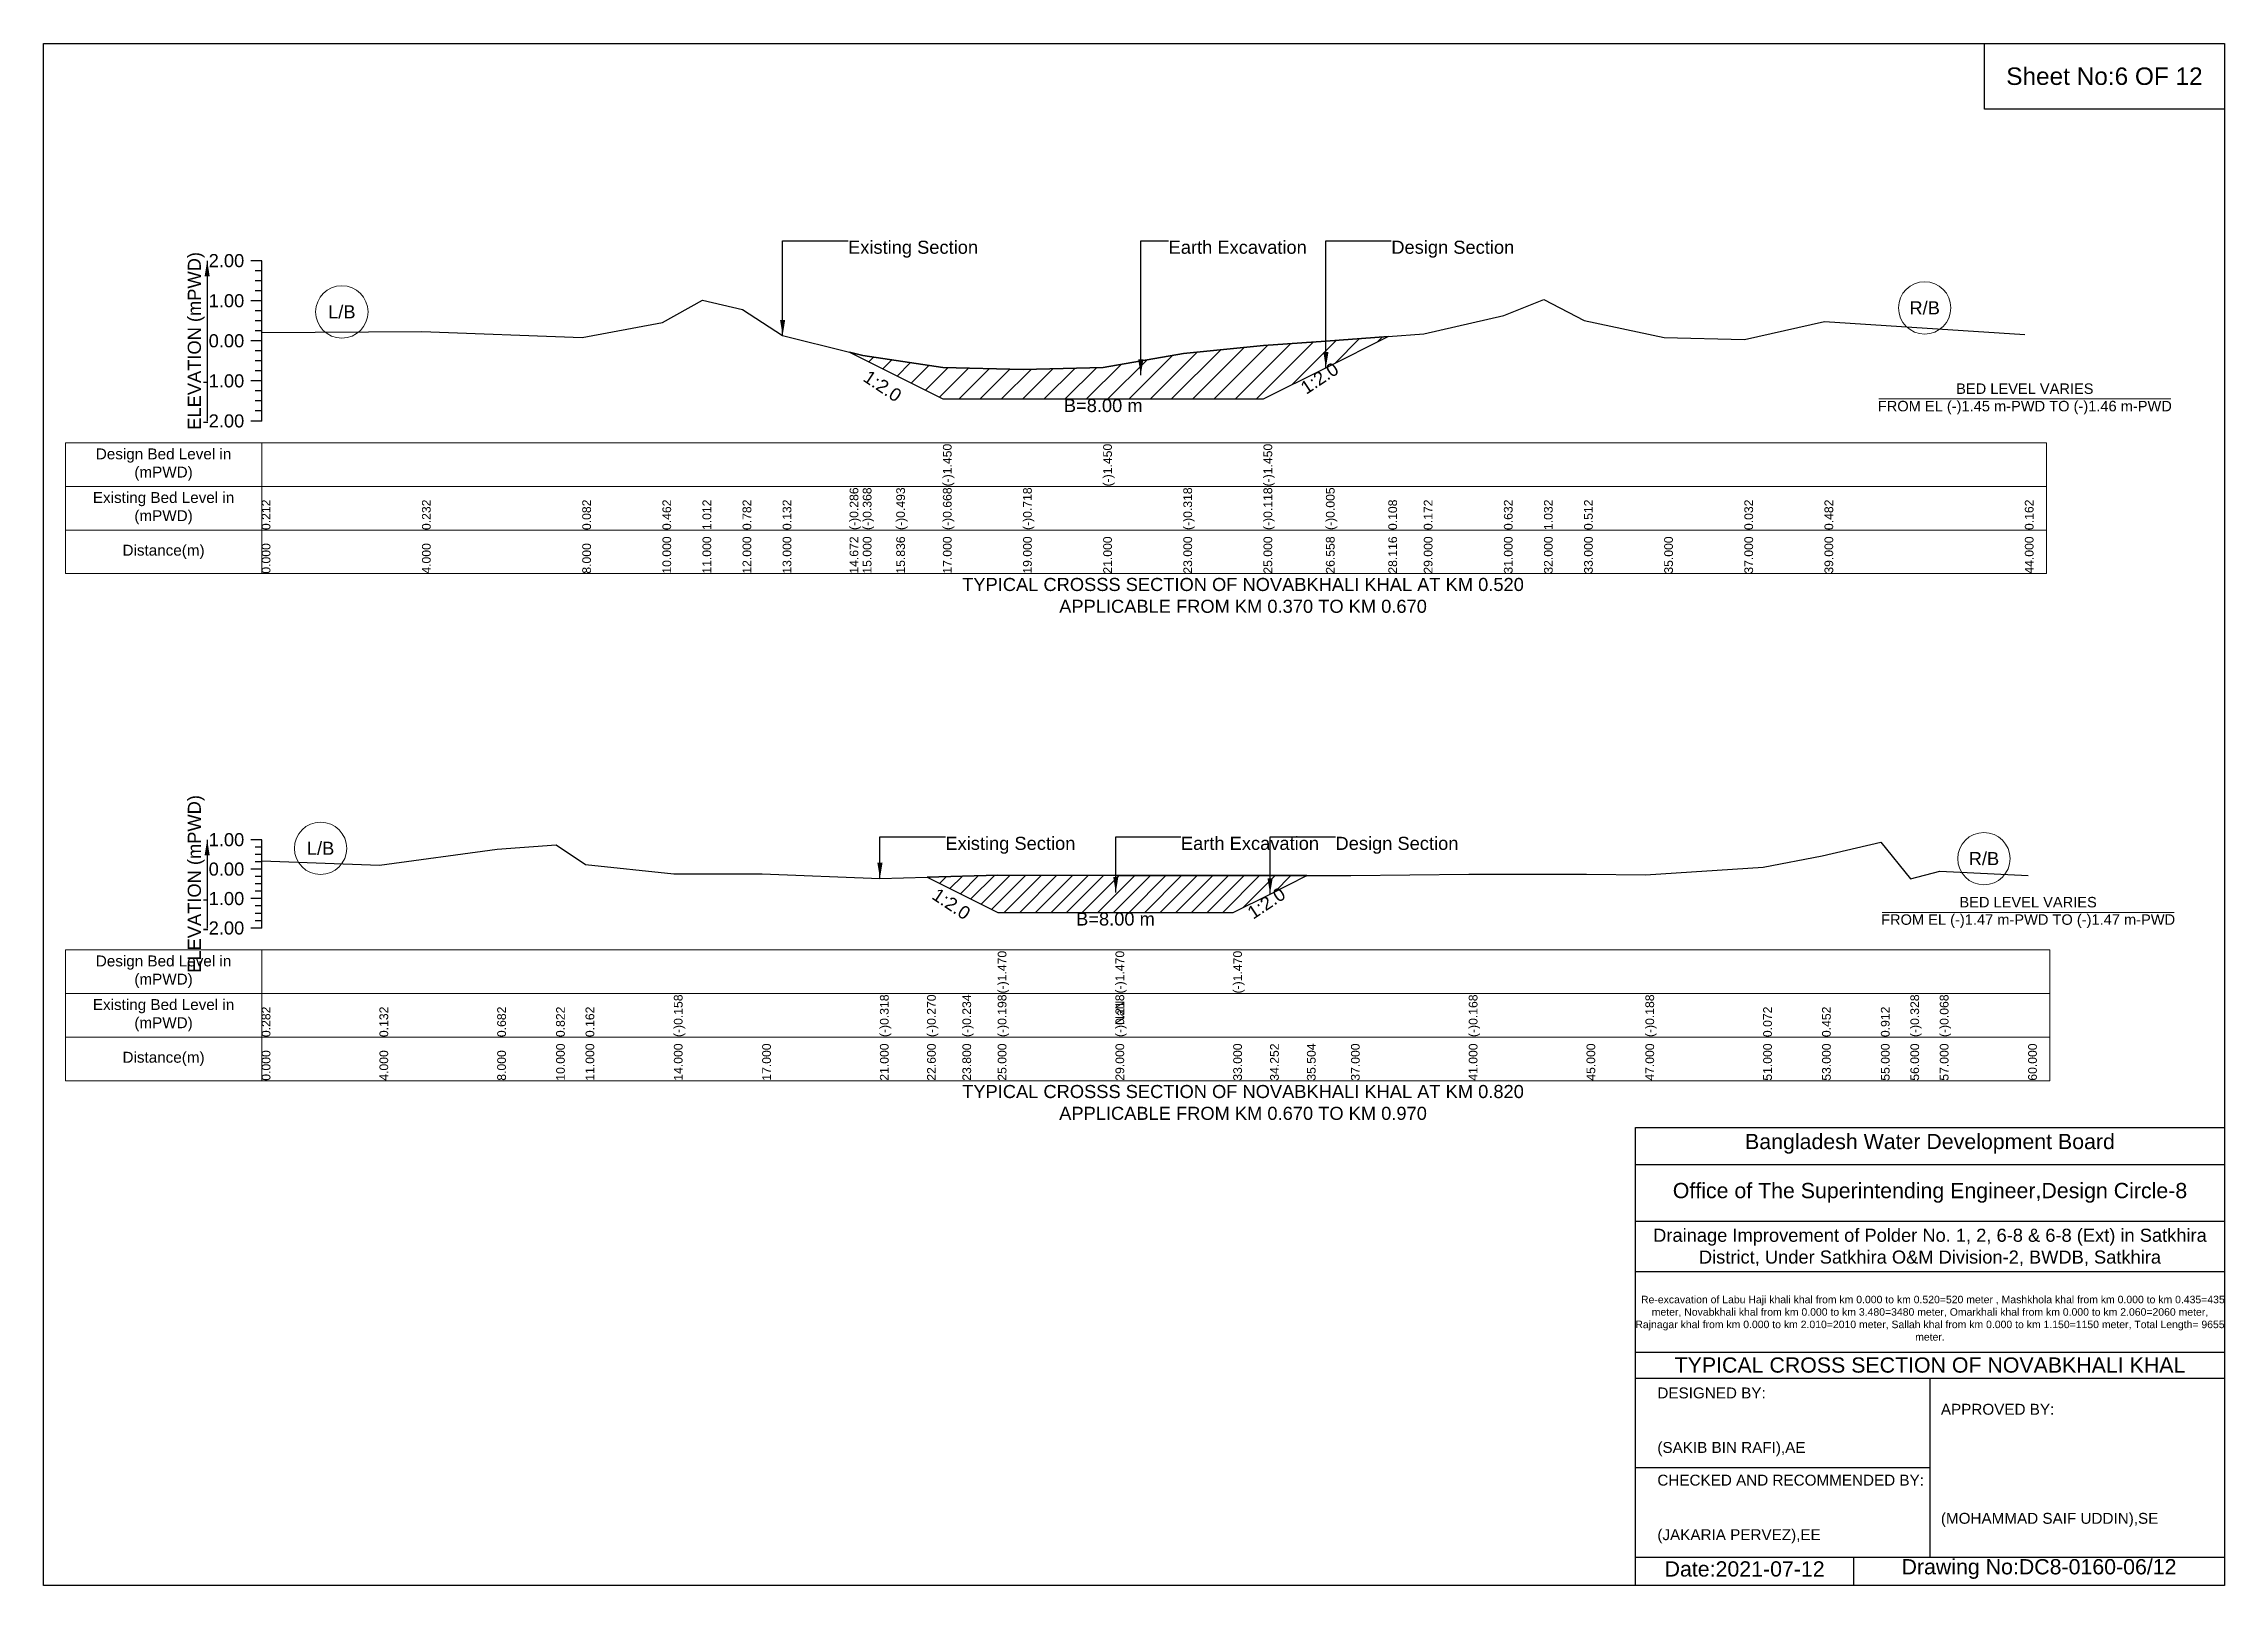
# Model space of a CAD drawing. Header units: inches. Extents: x 91000 to 648000, y -5656 to 141.
# Drawn here: x 300000 to 308000, y -5656 to 0 of the extents above; entities that cross this region are included whole.
import ezdxf

# ---------------------------------------------------------------- set-up
doc = ezdxf.new("R2010")
doc.units = ezdxf.units.IN
doc.header["$LTSCALE"] = 7
doc.header["$MEASUREMENT"] = 0
for name, color, linetype, lineweight in [('Cross section Data Border', 7, 'Continuous', 9), ('Cross Section Labels', 7, 'Continuous', 9), ('Existing_Bed_Level for Xsection', 7, 'Continuous', 25)]:
    doc.layers.add(name, color=color, linetype=linetype, lineweight=lineweight)
doc.styles.get("Standard").update_dxf_attribs({"font": 'arial.ttf'})
doc.dimstyles.get("Standard").update_dxf_attribs({"dimtxt": 0.18, "dimasz": 0.18, "dimexe": 0.18, "dimexo": 0.0625, "dimgap": 0.09, "dimtad": 0, "dimtih": 1, "dimtoh": 1, "dimdec": 4, "dimzin": 0, "dimdsep": 46, "dimtxsty": 'Standard', "dimcen": 0.09, "dimadec": 0, "dimazin": 0, "dimtfac": 1, "dimtdec": 4, "dimtofl": 0, "dimtmove": 0, "dimatfit": 3, "dimfxl": 1, "dimtolj": 1, "dimtzin": 0, "dimarcsym": 0})

msp = doc.modelspace()

# ---------------------------------------------------------------- texts
at = {"attachment_point": 5}
for s, insert, char_height in [('Sheet No:6 OF 12', (307560, -120), 64), ('Bangladesh Water Development Board', (306920, -4036), 56), ('Office of The Superintending Engineer,Design Circle-8', (306920, -4216), 56)]:
    msp.add_mtext(s, dxfattribs=dict(at, insert=insert, char_height=char_height))
for s, insert, char_height, width, attachment_point in [('Drainage Improvement of Polder No. 1, 2, 6-8 & 6-8 (Ext) in Satkhira District, Under Satkhira O&M Division-2, BWDB, Satkhira', (306920, -4416), 48, 2240, 5), ('  Re-excavation of Labu Haji khali khal from km 0.000 to km 0.520=520 meter , Mashkhola khal from km 0.000 to km 0.435=435 meter, Novabkhali khal from km 0.000 to km 3.480=3480 meter, Omarkhali khal from km 0.000 to km 2.060=2060 meter, Rajnagar khal from km 0.000 to km 2.010=2010 meter, Sallah khal from km 0.000 to km 1.150=1150 meter, Total Length= 9655 meter. ', (306920, -4676), 27.4148, 2160, 5), ('TYPICAL CROSS SECTION OF NOVABKHALI KHAL', (306920, -4848), 56, 2240, 5), ('DESIGNED BY:^J^J^J(SAKIB BIN RAFI),AE', (305920, -5056), 40, 1120, 4), ('APPROVED BY:^J^J^J^J^J^J(MOHAMMAD SAIF UDDIN),SE', (306960, -5216), 40, 1120, 4), ('CHECKED AND RECOMMENDED BY:^J^J^J(JAKARIA PERVEZ),EE', (305920, -5376), 40, 1120, 4), ('Date:2021-07-12', (306240, -5596), 56, 1120, 5), ('Drawing No:DC8-0160-06/12', (307320, -5596), 56, 1760, 5)]:
    msp.add_mtext(s, dxfattribs=dict(insert=insert, char_height=char_height, width=width, attachment_point=attachment_point))
at = {"layer": 'Cross section Data Border', "char_height": 40, "width": 640, "attachment_point": 5}
for s, insert in [('Design Bed Level in (mPWD)', (300440, -1544.5)), ('Existing Bed Level in (mPWD)', (300440, -1704.5)), ('Distance(m)', (300440, -1864.5)), ('Design Bed Level in (mPWD)', (300440, -3404.6)), ('Existing Bed Level in (mPWD)', (300440, -3564.6)), ('Distance(m)', (300440, -3724.6))]:
    msp.add_mtext(s, dxfattribs=dict(at, insert=insert))
at = {"layer": 'Cross Section Labels'}
for s, insert, char_height, attachment_point in [('Existing Section', (302951, -723), 48, 1), ('Earth Excavation', (304127, -723), 48, 1), ('Design Section', (304944, -723), 48, 1), ('L/B', (301094, -984.3), 48, 5), ('R/B', (306900.5, -969.6), 48, 5), ('BED LEVEL VARIES ^JFROM EL (-)1.45 m-PWD TO (-)1.46 m-PWD', (307268, -1303.6), 38.4, 5), ('B=8.00 m', (303887, -1303.6), 48, 2), ('TYPICAL CROSSS SECTION OF NOVABKHALI KHAL AT KM 0.520^JAPPLICABLE FROM KM 0.370 TO KM 0.670', (304400, -2024.5), 48, 5), ('L/B', (301016, -2952.2), 48, 5), ('Existing Section', (303308, -2909.8), 48, 1), ('Earth Excavation', (304172, -2909.8), 48, 1), ('Design Section', (304739.2, -2909.8), 48, 1), ('R/B', (307118, -2990), 48, 5), ('B=8.00 m', (303932, -3187.3), 48, 2), ('BED LEVEL VARIES ^JFROM EL (-)1.47 m-PWD TO (-)1.47 m-PWD', (307280, -3187.3), 38.4, 5), ('TYPICAL CROSSS SECTION OF NOVABKHALI KHAL AT KM 0.820^JAPPLICABLE FROM KM 0.670 TO KM 0.970', (304400, -3884.6), 48, 5)]:
    msp.add_mtext(s, dxfattribs=dict(at, insert=insert, char_height=char_height, attachment_point=attachment_point))
at = {"layer": 'Cross Section Labels', "char_height": 48, "attachment_point": 2}
for insert, rotation in [((304667.3, -1207.5), 33.69007), ((303091.1, -1236.4), 326.30993), ((303343.4, -3136), 326.30993), ((304472.2, -3133.2), 33.69007)]:
    msp.add_mtext('1:2.0', dxfattribs=dict(at, insert=insert, rotation=rotation))
at = {"layer": 'Existing_Bed_Level for Xsection', "rotation": 90}
for s, insert, char_height, attachment_point in [('ELEVATION (mPWD)', (300560, -1090.5), 48, 5), ('(-)1.450', (303299, -1624.5), 32, 1), ('(-)1.450', (303887, -1624.5), 32, 1), ('(-)1.450', (304475, -1624.5), 32, 1), ('0.212', (300800, -1784.5), 32, 1), ('0.232', (301388, -1784.5), 32, 1), ('0.082', (301976, -1784.5), 32, 1), ('0.082', (301976, -1784.5), 32, 1), ('0.462', (302270, -1784.5), 32, 1), ('1.012', (302417, -1784.5), 32, 1), ('0.782', (302564, -1784.5), 32, 1), ('0.132', (302711, -1784.5), 32, 1), ('(-)0.286', (302956.8, -1784.5), 32, 1), ('(-)0.368', (303005, -1784.5), 32, 1), ('(-)0.493', (303127.9, -1784.5), 32, 1), ('(-)0.668', (303299, -1784.5), 32, 1), ('(-)0.668', (303299, -1784.5), 32, 1), ('(-)0.668', (303299, -1784.5), 32, 1), ('(-)0.668', (303299, -1784.5), 32, 1), ('(-)0.668', (303299, -1784.5), 32, 1), ('(-)0.668', (303299, -1784.5), 32, 1), ('(-)0.718', (303593, -1784.5), 32, 1), ('(-)0.318', (304181, -1784.5), 32, 1), ('(-)0.118', (304475, -1784.5), 32, 1), ('(-)0.118', (304475, -1784.5), 32, 1), ('(-)0.118', (304475, -1784.5), 32, 1), ('(-)0.005', (304704, -1784.5), 32, 1), ('0.108', (304933, -1784.5), 32, 1), ('0.172', (305063, -1784.5), 32, 1), ('0.632', (305357, -1784.5), 32, 1), ('1.032', (305504, -1784.5), 32, 1), ('0.512', (305651, -1784.5), 32, 1), ('0.032', (306239, -1784.5), 32, 1), ('0.482', (306533, -1784.5), 32, 1), ('0.162', (307268, -1784.5), 32, 1), ('0.000', (300800, -1944.5), 32, 1), ('4.000', (301388, -1944.5), 32, 1), ('8.000', (301976, -1944.5), 32, 1), ('10.000', (302270, -1944.5), 32, 1), ('11.000', (302417, -1944.5), 32, 1), ('12.000', (302564, -1944.5), 32, 1), ('13.000', (302711, -1944.5), 32, 1), ('14.672', (302956.8, -1944.5), 32, 1), ('15.000', (303005, -1944.5), 32, 1), ('15.836', (303127.9, -1944.5), 32, 1), ('17.000', (303299, -1944.5), 32, 1), ('17.000', (303299, -1944.5), 32, 1), ('17.000', (303299, -1944.5), 32, 1), ('19.000', (303593, -1944.5), 32, 1), ('21.000', (303887, -1944.5), 32, 1), ('21.000', (303887, -1944.5), 32, 1), ('21.000', (303887, -1944.5), 32, 1), ('23.000', (304181, -1944.5), 32, 1), ('25.000', (304475, -1944.5), 32, 1), ('25.000', (304475, -1944.5), 32, 1), ('25.000', (304475, -1944.5), 32, 1), ('26.558', (304704, -1944.5), 32, 1), ('28.116', (304933, -1944.5), 32, 1), ('29.000', (305063, -1944.5), 32, 1), ('31.000', (305357, -1944.5), 32, 1), ('32.000', (305504, -1944.5), 32, 1), ('33.000', (305651, -1944.5), 32, 1), ('35.000', (305945, -1944.5), 32, 1), ('37.000', (306239, -1944.5), 32, 1), ('39.000', (306533, -1944.5), 32, 1), ('44.000', (307268, -1944.5), 32, 1), ('ELEVATION (mPWD)', (300560, -3082.6), 48, 5), ('(-)1.470', (303500, -3484.6), 32, 1), ('(-)1.470', (303932, -3484.6), 32, 1), ('(-)1.470', (304364, -3484.6), 32, 1), ('(-)0.158', (302312, -3644.6), 32, 1), ('(-)0.158', (302312, -3644.6), 32, 1), ('(-)0.318', (303068, -3644.6), 32, 1), ('(-)0.270', (303240.8, -3644.6), 32, 1), ('(-)0.234', (303370.4, -3644.6), 32, 1), ('(-)0.198', (303500, -3644.6), 32, 1), ('(-)0.198', (303500, -3644.6), 32, 1), ('(-)0.198', (303500, -3644.6), 32, 1), ('(-)0.218', (303932, -3644.6), 32, 1), ('(-)0.218', (303932, -3644.6), 32, 1), ('(-)0.218', (303932, -3644.6), 32, 1), ('(-)0.218', (303932, -3644.6), 32, 1), ('(-)0.218', (303932, -3644.6), 32, 1), ('(-)0.218', (303932, -3644.6), 32, 1), ('(-)0.218', (303932, -3644.6), 32, 1), ('(-)0.218', (303932, -3644.6), 32, 1), ('(-)0.218', (303932, -3644.6), 32, 1), ('(-)NaN', (303932, -3644.6), 32, 1), ('(-)0.168', (305228, -3644.6), 32, 1), ('(-)0.168', (305228, -3644.6), 32, 1), ('(-)0.188', (305876, -3644.6), 32, 1), ('(-)0.328', (306848, -3644.6), 32, 1), ('(-)0.068', (306956, -3644.6), 32, 1), ('0.282', (300800, -3644.6), 32, 1), ('0.132', (301232, -3644.6), 32, 1), ('0.682', (301664, -3644.6), 32, 1), ('0.822', (301880, -3644.6), 32, 1), ('0.162', (301988, -3644.6), 32, 1), ('0.072', (306308, -3644.6), 32, 1), ('0.452', (306524, -3644.6), 32, 1), ('0.912', (306740, -3644.6), 32, 1), ('10.000', (301880, -3804.6), 32, 1), ('11.000', (301988, -3804.6), 32, 1), ('14.000', (302312, -3804.6), 32, 1), ('17.000', (302636, -3804.6), 32, 1), ('21.000', (303068, -3804.6), 32, 1), ('22.600', (303240.8, -3804.6), 32, 1), ('23.800', (303370.4, -3804.6), 32, 1), ('25.000', (303500, -3804.6), 32, 1), ('25.000', (303500, -3804.6), 32, 1), ('25.000', (303500, -3804.6), 32, 1), ('29.000', (303932, -3804.6), 32, 1), ('29.000', (303932, -3804.6), 32, 1), ('29.000', (303932, -3804.6), 32, 1), ('33.000', (304364, -3804.6), 32, 1), ('33.000', (304364, -3804.6), 32, 1), ('33.000', (304364, -3804.6), 32, 1), ('34.252', (304499.2, -3804.6), 32, 1), ('35.504', (304634.4, -3804.6), 32, 1), ('37.000', (304796, -3804.6), 32, 1), ('41.000', (305228, -3804.6), 32, 1), ('45.000', (305660, -3804.6), 32, 1), ('47.000', (305876, -3804.6), 32, 1), ('51.000', (306308, -3804.6), 32, 1), ('53.000', (306524, -3804.6), 32, 1), ('55.000', (306740, -3804.6), 32, 1), ('56.000', (306848, -3804.6), 32, 1), ('57.000', (306956, -3804.6), 32, 1), ('60.000', (307280, -3804.6), 32, 1), ('0.000', (300800, -3804.6), 32, 1), ('4.000', (301232, -3804.6), 32, 1), ('8.000', (301664, -3804.6), 32, 1)]:
    msp.add_mtext(s, dxfattribs=dict(at, insert=insert, char_height=char_height, attachment_point=attachment_point))
at = {"layer": 'Existing_Bed_Level for Xsection', "char_height": 48, "attachment_point": 6}
for s, insert in [('2.00', (300736, -796.5)), ('1.00', (300736, -943.5)), ('0.00', (300736, -1090.5)), ('-1.00', (300736, -1237.5)), ('-2.00', (300736, -1384.5)), ('1.00', (300736, -2920.6)), ('0.00', (300736, -3028.6)), ('-1.00', (300736, -3136.6)), ('-2.00', (300736, -3244.6))]:
    msp.add_mtext(s, dxfattribs=dict(at, insert=insert))

# ---------------------------------------------------------------- hatches: boundary and pattern name
at = {"layer": 'Existing_Bed_Level for Xsection'}
h = msp.add_hatch(dxfattribs=at)
h.set_pattern_fill('ANSI31', color=256, scale=441, style=0)
h.paths.add_polyline_path([(302956.8, -1132.5), (303005, -1156.6), (303127.9, -1218), (303299, -1303.6), (303593, -1303.6), (303887, -1303.6), (304181, -1303.6), (304475, -1303.6), (304704, -1189.1), (304933, -1074.6), (304704, -1091.2), (304475, -1107.8), (304181, -1137.2), (303887, -1188.7), (303593, -1196), (303299, -1188.7), (303127.9, -1163), (303005, -1144.5)])
h = msp.add_hatch(dxfattribs=at)
h.set_pattern_fill('ANSI31', color=256, scale=324, style=0)
h.paths.add_polyline_path([(303240.8, -3057.7), (303370.4, -3122.5), (303500, -3187.3), (303932, -3187.3), (304364, -3187.3), (304499.2, -3119.7), (304634.4, -3052.1), (304499.2, -3052.1), (304364, -3052.1), (303932, -3052.1), (303500, -3050), (303370.4, -3053.8)])

# ---------------------------------------------------------------- linework, layer by layer
for points in [[(300000, 0), (308000, 0), (308000, -5656), (300000, -5656)], [(307120, 0), (308000, 0), (308000, -240), (307120, -240)]]:
    msp.add_lwpolyline(points, close=True)
for points in [[(305840, -5656), (305840, -3976), (308000, -3976)], [(305840, -4112), (308000, -4112)], [(305840, -4320), (308000, -4320)], [(305840, -4504), (308000, -4504)], [(305840, -4800), (308000, -4800)], [(305840, -4896), (308000, -4896)], [(306920, -4896), (306920, -5552)], [(305840, -5224), (306920, -5224)], [(305840, -5552), (308000, -5552)], [(306640, -5552), (306640, -5656)]]:
    msp.add_lwpolyline(points)
at = {"layer": 'Cross section Data Border'}
for points in [[(300080, -1464.5), (307348, -1464.5), (307348, -1944.5), (300080, -1944.5)], [(300080, -3324.6), (307360, -3324.6), (307360, -3804.6), (300080, -3804.6)]]:
    msp.add_lwpolyline(points, close=True, dxfattribs=at)
for points in [[(300800, -1464.5), (300800, -1944.5)], [(300080, -1624.5), (307348, -1624.5)], [(300080, -1784.5), (307348, -1784.5)], [(300800, -3324.6), (300800, -3804.6)], [(300080, -3484.6), (307360, -3484.6)], [(300080, -3644.6), (307360, -3644.6)]]:
    msp.add_lwpolyline(points, dxfattribs=at)
at = {"layer": 'Cross Section Labels'}
for points in [[(306732.2, -1303.6), (307803.8, -1303.6)], [(306744.2, -3187.3), (307815.8, -3187.3)]]:
    msp.add_lwpolyline(points, dxfattribs=at)
for centre in [(306900.5, -969.6), (301094, -984.3), (301016, -2952.2), (307118, -2990)]:
    msp.add_circle(centre, 96, dxfattribs=at)
at = {"layer": 'Existing_Bed_Level for Xsection'}
for points in [[(300800, -796.5), (300760, -796.5)], [(300800, -1384.5), (300800, -1237.5), (300800, -1090.5), (300800, -943.5), (300800, -796.5)], [(300800, -833.2), (300776, -833.2)], [(300800, -870), (300776, -870)], [(300800, -943.5), (300760, -943.5)], [(300800, -906.7), (300776, -906.7)], [(300800, -1059.3), (301388, -1056.3), (301976, -1078.4), (302270, -1022.5), (302417, -941.7), (302564, -975.5), (302711, -1071), (302956.8, -1132.5), (303005, -1144.5), (303127.9, -1163), (303299, -1188.7), (303299, -1188.7), (303593, -1196), (303887, -1188.7), (303887, -1188.7), (304181, -1137.2), (304475, -1107.8), (304475, -1107.8), (304704, -1091.2), (304933, -1074.6), (305063, -1065.2), (305357, -997.5), (305504, -938.8), (305651, -1015.2), (305945, -1078.4), (306239, -1085.8), (306533, -1019.6), (307268, -1066.6)], [(300800, -980.2), (300776, -980.2)], [(300800, -1017), (300776, -1017)], [(300800, -1090.5), (300760, -1090.5)], [(300800, -1053.7), (300776, -1053.7)], [(300800, -1127.2), (300776, -1127.2)], [(300800, -1164), (300776, -1164)], [(300800, -1237.5), (300760, -1237.5)], [(300800, -1200.7), (300776, -1200.7)], [(300800, -1274.2), (300776, -1274.2)], [(300800, -1311), (300776, -1311)], [(300800, -1347.7), (300776, -1347.7)], [(300800, -1384.5), (300760, -1384.5)], [(300800, -2920.6), (300760, -2920.6)], [(300800, -2947.6), (300776, -2947.6)], [(300800, -3244.6), (300800, -3136.6), (300800, -3028.6), (300800, -2920.6)], [(300800, -2998.1), (301232, -3014.3), (301664, -2954.9), (301880, -2939.8), (301988, -3011.1), (302312, -3045.6), (302636, -3045.6), (303068, -3062.9), (303240.8, -3057.7), (303370.4, -3053.8), (303500, -3050), (303500, -3050), (303932, -3052.1), (303932, -3052.1), (304364, -3052.1), (304364, -3052.1), (304499.2, -3052.1), (304634.4, -3052.1), (304796, -3052.1), (305228, -3046.7), (305660, -3046.7), (305876, -3048.9), (306308, -3020.8), (306524, -2979.8), (306740, -2930.1), (306848, -3064), (306956, -3035.9), (307280, -3052.1)], [(300800, -3028.6), (300760, -3028.6)], [(300800, -2974.6), (300776, -2974.6)], [(300800, -3001.6), (300776, -3001.6)], [(300800, -3055.6), (300776, -3055.6)], [(300800, -3082.6), (300776, -3082.6)], [(300800, -3109.6), (300776, -3109.6)], [(300800, -3136.6), (300760, -3136.6)], [(300800, -3163.6), (300776, -3163.6)], [(300800, -3190.6), (300776, -3190.6)], [(300800, -3244.6), (300760, -3244.6)], [(300800, -3217.6), (300776, -3217.6)]]:
    msp.add_lwpolyline(points, dxfattribs=at)
for points in [[(302956.8, -1132.5), (303005, -1156.6), (303127.9, -1218), (303299, -1303.6), (303299, -1303.6), (303593, -1303.6), (303887, -1303.6), (303887, -1303.6), (304181, -1303.6), (304475, -1303.6), (304475, -1303.6), (304704, -1189.1), (304933, -1074.6), (304704, -1091.2), (304475, -1107.8), (304475, -1107.8), (304181, -1137.2), (303887, -1188.7), (303887, -1188.7), (303593, -1196), (303299, -1188.7), (303299, -1188.7), (303127.9, -1163), (303005, -1144.5)], [(303240.8, -3057.7), (303370.4, -3122.5), (303500, -3187.3), (303500, -3187.3), (303932, -3187.3), (303932, -3187.3), (304364, -3187.3), (304364, -3187.3), (304499.2, -3119.7), (304634.4, -3052.1), (304634.4, -3052.1), (304634.4, -3052.1), (304499.2, -3052.1), (304364, -3052.1), (304364, -3052.1), (303932, -3052.1), (303932, -3052.1), (303500, -3050), (303500, -3050), (303370.4, -3053.8)]]:
    msp.add_lwpolyline(points, close=True, dxfattribs=at)

msp.set_redraw_order([(e.dxf.handle, doc.entitydb.next_handle()) for e in msp.query("TEXT MTEXT ATTDEF DIMENSION ARC_DIMENSION")])  # texts and dimensions are drawn at this point

# ---------------------------------------------------------------- leaders
at = {"layer": 'Cross Section Labels', "annotation_type": 0, "has_hookline": 1, "hookline_direction": 0}
for points, text_width in [([(302711, -1071), (302711, -723), (302950.9, -723)], 467.2), ([(304024.9, -1216.3), (304024.9, -723), (304126.9, -723)], 497), ([(304704, -1189.1), (304704, -723), (304943.9, -723)], 441.2), ([(303068, -3062.9), (303068, -2909.8), (303307.9, -2909.8)], 467.2), ([(303933.2, -3114.4), (303933.2, -2909.8), (304171.9, -2909.8)], 497), ([(304499.2, -3119.7), (304499.2, -2909.8), (304739.1, -2909.8)], 441.2)]:
    msp.add_leader(points, dimstyle='Standard', override={"dimasz": 57.6}, dxfattribs=dict(at, text_width=text_width))
at = {"layer": 'Existing_Bed_Level for Xsection'}
for points in [[(300600, -796.5), (300600, -1384.5)], [(300600, -2920.6), (300600, -3244.6)]]:
    msp.add_leader(points, dimstyle='Standard', override={"dimasz": 57.6}, dxfattribs=at)

doc.saveas('drawing.dxf')
